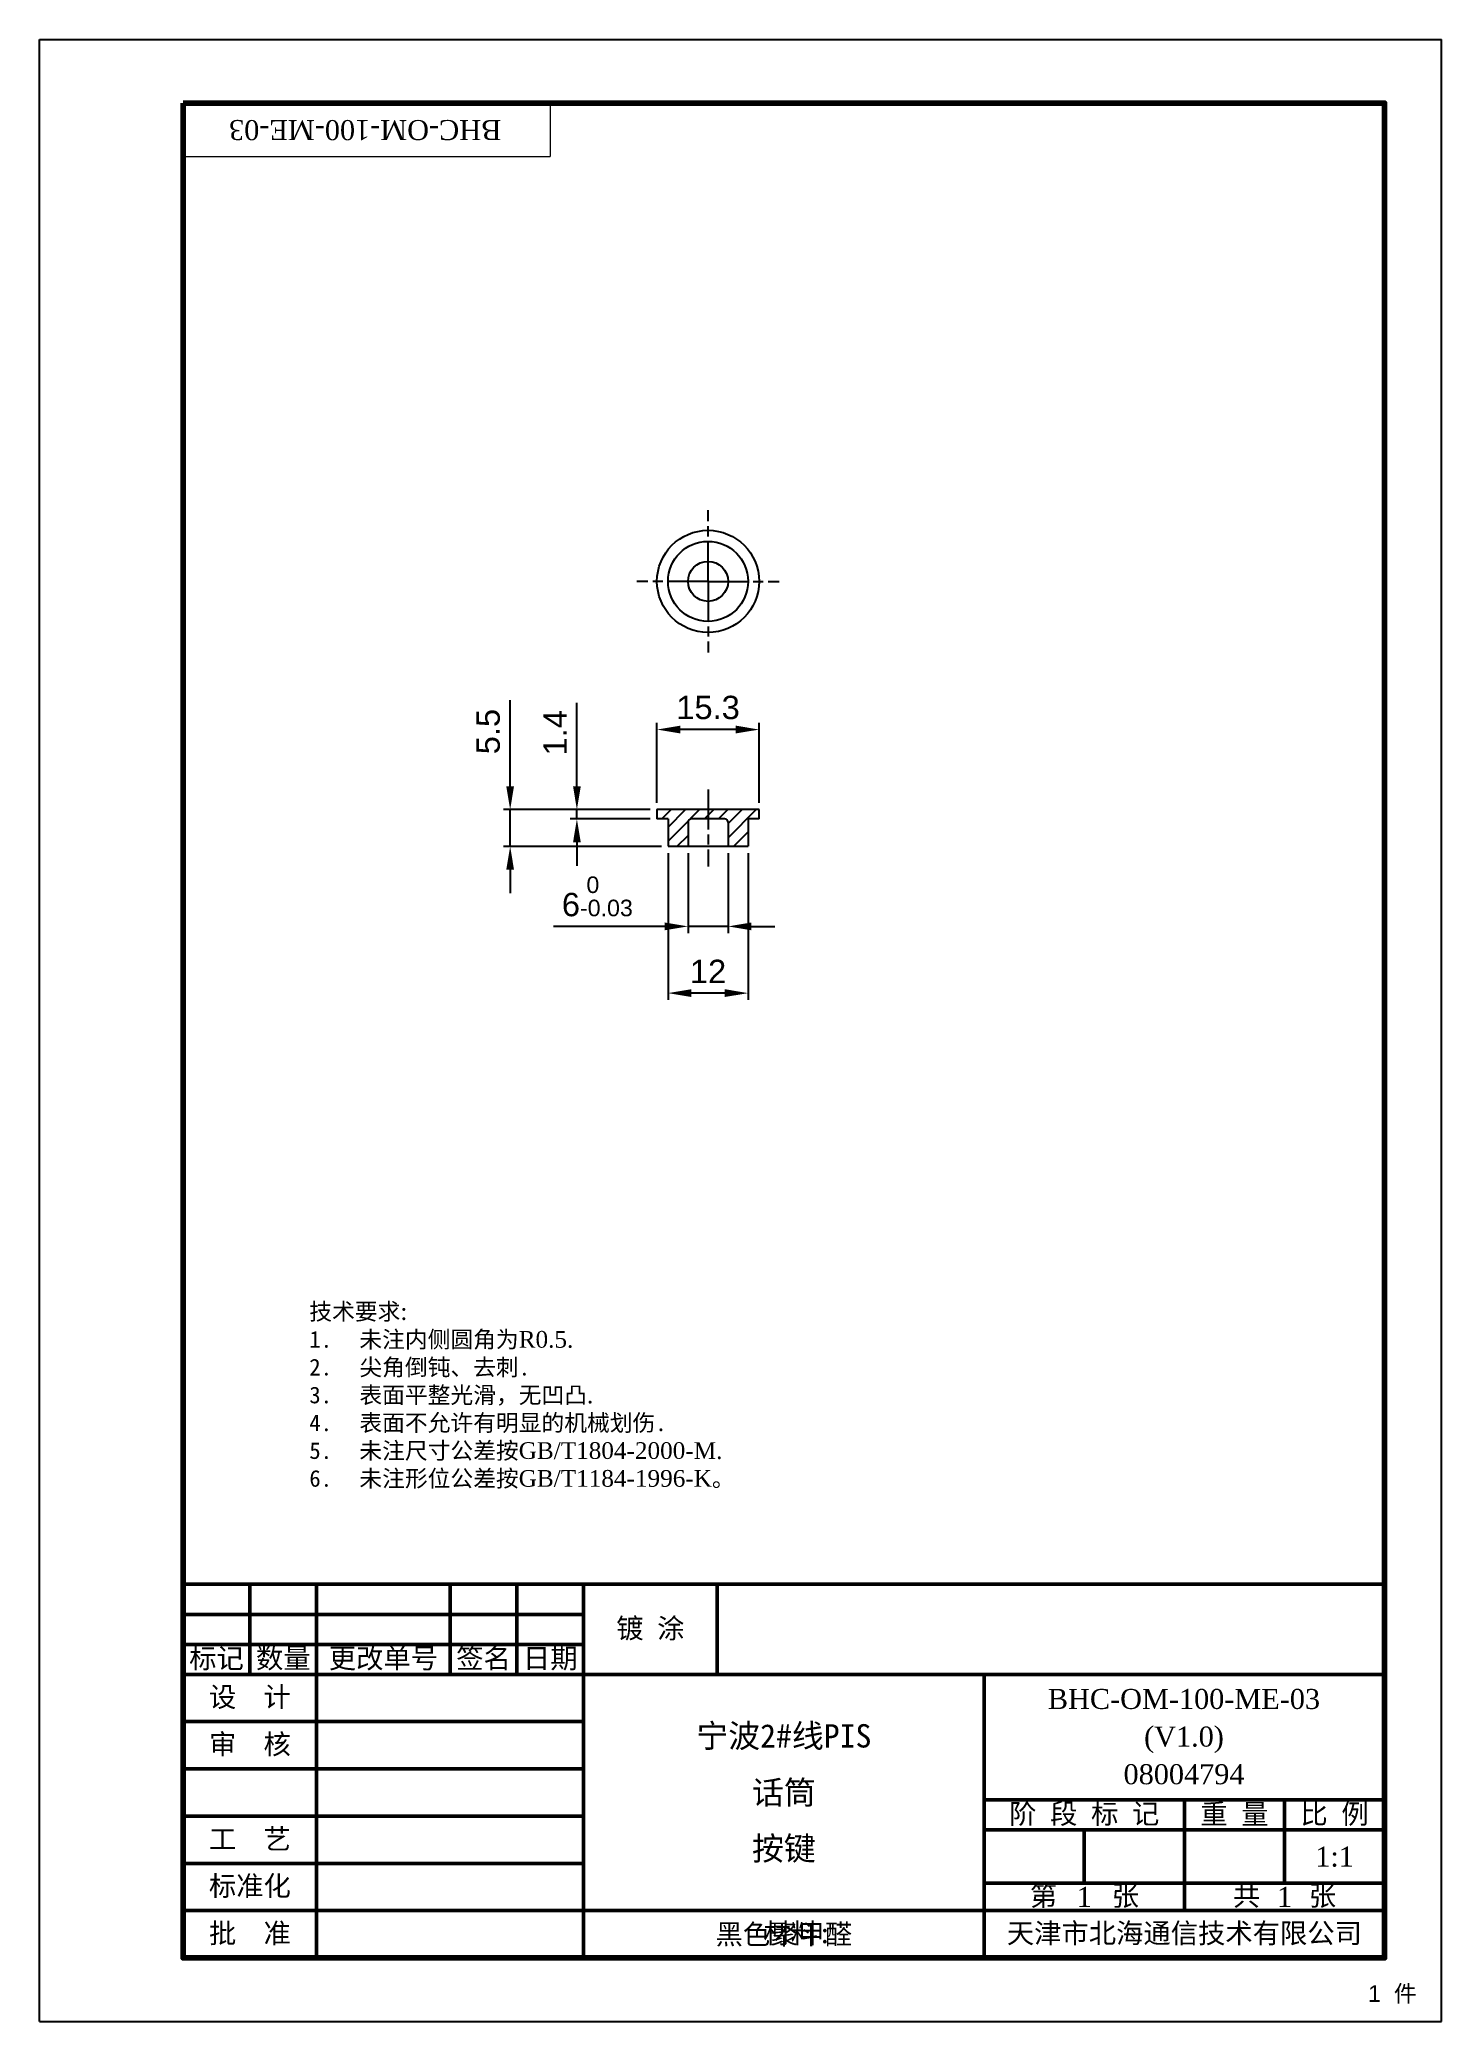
# Model space of a CAD drawing. Header units: millimetres. Extents: x 0 to 2023, y -35 to 289.
# Drawn here: x 740.5 to 950.5, y -8 to 289 of the extents above; entities that cross this region are included whole.
import ezdxf
from ezdxf.enums import TextEntityAlignment as Align

# ---------------------------------------------------------------- set-up
doc = ezdxf.new("R2010")
doc.units = ezdxf.units.MM
doc.linetypes.add('AM_ISO08W050', pattern=[18, 12, -1.5, 3, -1.5])
doc.linetypes.add('AM_ISO08W050x2', pattern=[9, 6, -0.75, 1.5, -0.75])
doc.layers.add('02___PRT_ALL_AXES', color=7, linetype='Continuous')
for name, color, linetype, lineweight in [('AM_0', 7, 'Continuous', 50), ('AM_5', 3, 'Continuous', 25), ('AM_6', 2, 'Continuous', 35), ('AM_6 @ 1', 2, 'Continuous', 35), ('AM_7', 4, 'AM_ISO08W050', 25), ('AM_8', 1, 'Continuous', 25)]:
    doc.layers.add(name, color=color, linetype=linetype, lineweight=lineweight)
doc.styles.add('fs', font='SIMFANG.TTF')
doc.styles.get("Standard").update_dxf_attribs({"font": 'ARIAL.TTF'})
doc.styles.add('tnr', font='TIMES.TTF')
doc.dimstyles.new('AM_ISO$0', dxfattribs={"dimtxt": 3.5, "dimasz": 3.5, "dimexe": 1, "dimexo": 1, "dimgap": 1.5, "dimtad": 1, "dimdsep": 46, "dimtxsty": 'Standard', "dimcen": 0, "dimclrd": 256, "dimclre": 256, "dimclrt": 2, "dimadec": 0, "dimazin": 2, "dimtp": 0.1, "dimtm": 0.1, "dimtfac": 0.71, "dimtdec": 3, "dimtmove": 0, "dimatfit": 3, "dimfxl": 1, "dimlwd": -1, "dimlwe": -1, "dimarcsym": 1})

msp = doc.modelspace()

# ---------------------------------------------------------------- texts
at = {"layer": 'AM_6', "color": 2, "insert": (939.491, -2.583), "char_height": 2.5, "attachment_point": 1}
msp.add_mtext_dynamic_manual_height_columns('1  {\\fSimSun|b0|i0|c134|p2;件}', width=15.32758, gutter_width=12.5, heights=[2.5], dxfattribs=at)
at = {"layer": 'AM_6 @ 1', "color": 2, "insert": (780.882, 99.63), "char_height": 2.5, "attachment_point": 1, "style": 'fs'}
msp.add_mtext_dynamic_manual_height_columns('{\\C256;技术要求\\fTimes New Roman|b0|i0|c238|p18;:\\P\\pi-7.5,l7.5,t7.5;\\fFangSong_GB2312|b0|i0|c134|p49;1.^I未注内侧圆角为\\fTimes New Roman|b0|i0|c238|p18;R0.5.\\P\\fFangSong_GB2312|b0|i0|c134|p49;2.^I尖角倒钝、去刺.\\fTimes New Roman|b0|i0|c238|p18;\\P\\fFangSong_GB2312|b0|i0|c134|p49;3.^I表面平整光滑，无凹凸\\fTimes New Roman|b0|i0|c238|p18;.\\P\\fFangSong_GB2312|b0|i0|c134|p49;4.^I表面不允许有明显的机械划伤.\\fTimes New Roman|b0|i0|c238|p18;\\P\\fFangSong_GB2312|b0|i0|c134|p49;5.^I未注尺寸公差按\\fTimes New Roman|b0|i0|c238|p18;GB/T1804-2000-M.\\P\\fFangSong_GB2312|b0|i0|c134|p49;6.^I未注形位公差按\\fTimes New Roman|b0|i0|c238|p18;GB/T1184-1996-K\\fFangSong_GB2312|b0|i0|c134|p49;。}', width=137.40133, gutter_width=12.5, heights=[0], dxfattribs=at)

# ---------------------------------------------------------------- blocks, each defined once
blk = doc.blocks.new('*D45')
at = {"layer": 'AM_5', "linetype": 'ByBlock', "transparency": 16777216}
for p, q in [((832.97, 174.6), (832.97, 186.6)), ((844.77, 185.6), (836.47, 185.6)), ((848.27, 174.6), (848.27, 186.6))]:
    blk.add_line(p, q, dxfattribs=at)
at = {"layer": 'AM_5', "transparency": 16777216}
for points in [[(836.47, 186.19), (836.47, 185.02), (832.97, 185.6)], [(844.77, 186.19), (844.77, 185.02), (848.27, 185.6)]]:
    blk.add_solid(points, dxfattribs=at)
at = {"layer": 'Defpoints', "color": 0, "transparency": 16777216}
for p in [(832.97, 185.6), (832.97, 173.6), (848.27, 173.6)]:
    blk.add_point(p, dxfattribs=at)
at = {"layer": 'AM_5', "color": 2, "transparency": 16777216, "insert": (840.62, 188.89), "char_height": 3.5, "attachment_point": 5}
blk.add_mtext('15.3', dxfattribs=at)
blk = doc.blocks.new('*D46')
at = {"layer": 'AM_5', "linetype": 'ByBlock', "transparency": 16777216}
for p, q in [((837.62, 167.1), (837.62, 155.1)), ((843.62, 167.1), (843.62, 155.1)), ((834.12, 156.1), (817.44, 156.1)), ((843.62, 156.1), (837.62, 156.1)), ((847.12, 156.1), (850.62, 156.1))]:
    blk.add_line(p, q, dxfattribs=at)
at = {"layer": 'AM_5', "transparency": 16777216}
for points in [[(834.12, 156.69), (834.12, 155.52), (837.62, 156.1)], [(847.12, 156.69), (847.12, 155.52), (843.62, 156.1)]]:
    blk.add_solid(points, dxfattribs=at)
at = {"layer": 'Defpoints', "color": 0, "transparency": 16777216}
for p in [(837.62, 168.1), (843.62, 168.1), (837.62, 156.1)]:
    blk.add_point(p, dxfattribs=at)
at = {"layer": 'AM_5', "color": 2, "transparency": 16777216, "insert": (824.03, 160.58), "char_height": 3.5, "attachment_point": 5}
blk.add_mtext('6{}{\\H0.71x;\\C3;\\S 0^ -0.03;}', dxfattribs=at)
blk = doc.blocks.new('*D47')
at = {"layer": 'AM_5', "linetype": 'ByBlock', "transparency": 16777216}
for p, q in [((834.62, 167.1), (834.62, 145.1)), ((846.62, 167.1), (846.62, 145.1)), ((843.12, 146.1), (838.12, 146.1))]:
    blk.add_line(p, q, dxfattribs=at)
at = {"layer": 'AM_5', "transparency": 16777216}
for points in [[(838.12, 146.69), (838.12, 145.52), (834.62, 146.1)], [(843.12, 146.69), (843.12, 145.52), (846.62, 146.1)]]:
    blk.add_solid(points, dxfattribs=at)
at = {"layer": 'Defpoints', "color": 0, "transparency": 16777216}
for p in [(834.62, 168.1), (846.62, 168.1), (834.62, 146.1)]:
    blk.add_point(p, dxfattribs=at)
at = {"layer": 'AM_5', "color": 2, "transparency": 16777216, "insert": (840.62, 149.36), "char_height": 3.5, "attachment_point": 5}
blk.add_mtext('12', dxfattribs=at)
blk = doc.blocks.new('*D48')
at = {"layer": 'AM_5', "linetype": 'ByBlock', "transparency": 16777216}
for p, q in [((820.97, 177.1), (820.97, 189.63)), ((831.97, 173.6), (819.97, 173.6)), ((820.97, 172.2), (820.97, 173.6)), ((831.97, 172.2), (819.97, 172.2)), ((820.97, 168.7), (820.97, 165.2))]:
    blk.add_line(p, q, dxfattribs=at)
at = {"layer": 'AM_5', "transparency": 16777216}
for points in [[(820.39, 177.1), (821.55, 177.1), (820.97, 173.6)], [(820.39, 168.7), (821.55, 168.7), (820.97, 172.2)]]:
    blk.add_solid(points, dxfattribs=at)
at = {"layer": 'Defpoints', "color": 0, "transparency": 16777216}
for p in [(820.97, 173.6), (832.97, 173.6), (832.97, 172.2)]:
    blk.add_point(p, dxfattribs=at)
at = {"layer": 'AM_5', "color": 2, "transparency": 16777216, "insert": (817.71, 185.12), "char_height": 3.5, "attachment_point": 5, "rotation": 90}
blk.add_mtext('1.4', dxfattribs=at)
blk = doc.blocks.new('*D49')
at = {"layer": 'AM_5', "linetype": 'ByBlock', "transparency": 16777216}
for p, q in [((810.97, 177.1), (810.97, 190)), ((831.97, 173.6), (809.97, 173.6)), ((810.97, 168.1), (810.97, 173.6)), ((833.62, 168.1), (809.97, 168.1)), ((810.97, 164.6), (810.97, 161.1))]:
    blk.add_line(p, q, dxfattribs=at)
at = {"layer": 'AM_5', "transparency": 16777216}
for points in [[(810.39, 177.1), (811.55, 177.1), (810.97, 173.6)], [(810.39, 164.6), (811.55, 164.6), (810.97, 168.1)]]:
    blk.add_solid(points, dxfattribs=at)
at = {"layer": 'Defpoints', "color": 0, "transparency": 16777216}
for p in [(810.97, 173.6), (832.97, 173.6), (834.62, 168.1)]:
    blk.add_point(p, dxfattribs=at)
at = {"layer": 'AM_5', "color": 2, "transparency": 16777216, "insert": (807.69, 185.3), "char_height": 3.5, "attachment_point": 5, "rotation": 90}
blk.add_mtext('5.5', dxfattribs=at)
blk = doc.blocks.new('BH-BORDER-A4')
at = {"color": 0, "lineweight": 13, "ltscale": 0.4}
for p in [(76.5, 287.5), (21.5, 279.5)]:
    blk.add_line(p, (76.5, 279.5), dxfattribs=at)
at = {"color": 0, "lineweight": 50}
blk.add_line((21.5, 65.5), (21.5, 9.5), dxfattribs=at)
at = {"color": 0, "lineweight": 100, "ltscale": 0.4}
blk.add_lwpolyline([(21.5, 287.5), (201.5, 287.5), (201.5, 9.5), (21.5, 9.5)], close=True, dxfattribs=at)
at = {"layer": 'AM_8', "linetype": 'ByBlock', "lineweight": 13, "ltscale": 0.4}
blk.add_lwpolyline([(0, 297), (210, 297), (210, 0), (0, 0)], close=True, dxfattribs=at)
at = {"layer": 'AM_6', "color": 2, "style": 'tnr'}
blk.add_attdef('TBA-2477AF-ME-00-00-00', text='', height=3, rotation=180, dxfattribs=at).set_placement((48.77, 283.44), align=Align.MIDDLE_CENTER)
blk = doc.blocks.new('*U88')
at = {"lineweight": 0}
ref = blk.add_blockref('BH-BORDER-A4', (740.48, -8), dxfattribs=at)
ref.add_attrib('TBA-2477AF-ME-00-00-00', 'BHC-OM-100-ME-03', dxfattribs={"layer": 'AM_6 @ 1', "color": 2, "height": 3, "rotation": 180, "style": 'tnr'}).set_placement((789.25, 275.44), align=Align.MIDDLE_CENTER)
blk = doc.blocks.new('BH-TITLEBLOCK')
at = {"layer": 'AM_0', "lineweight": 50}
for p, q in [((-180, 56), (0, 56)), ((-180, 56), (-180, 0)), ((-170, 56), (-170, 42.5)), ((-160, 56), (-160, 0)), ((-140, 56), (-140, 42.5)), ((-140, 56), (-140, 42.5)), ((-140, 56), (-140, 42.5)), ((-130, 56), (-130, 42.5)), ((-130, 56), (-130, 42.5)), ((-130, 56), (-130, 42.5)), ((-120, 56), (-120, 0)), ((-100, 56), (-100, 42.5)), ((-180, 51.5), (-120, 51.5)), ((-180, 47), (-120, 47)), ((-180, 42.5), (0, 42.5)), ((-60, 42.5), (-60, 0)), ((-180, 35.42), (-120, 35.42)), ((-180, 28.34), (-120, 28.34)), ((-180, 21.26), (-120, 21.26)), ((-60, 23.7), (0, 23.7)), ((-30, 23.7), (-30, 7.1)), ((-15, 23.7), (-15, 11.2)), ((-60, 19.2), (0, 19.2)), ((-45, 19.2), (-45, 11.2)), ((-180, 14.18), (-120, 14.18)), ((-59.94, 11.2), (0, 11.2)), ((-180, 7.1), (0, 7.1))]:
    blk.add_line(p, q, dxfattribs=at)
at = {"layer": 'AM_0', "lineweight": 100, "ltscale": 0.4}
blk.add_lwpolyline([(0, 56), (0, 0), (-180, 0)], dxfattribs=at)
at = {"layer": 'AM_6', "color": 2, "style": 'fs'}
blk.add_attdef('D.ZN.15.DB//喷涂-RAL9004-亚光//丝印', (-97.09, 47.91), '', height=3, dxfattribs=at)
at = {"layer": 'AM_6', "color": 2, "style": 'tnr'}
for tag, p in [('TBA-2477AF-ME-00-00-00', (-30.06, 37.32)), ('(V1.0)', (-30.06, 31.68)), ('00000000', (-30.05, 26.04))]:
    blk.add_attdef(tag, text='', height=3, dxfattribs=at).set_placement(p, align=Align.CENTER)
at = {"layer": 'AM_6', "color": 2, "style": 'fs'}
blk.add_attdef('项目名称', text='', height=3.5, dxfattribs=at).set_placement((-90, 35.04), align=Align.TOP_CENTER)
at = {"layer": 'AM_6', "color": 2}
for tag, height, style, p in [('产品名称', 3.5, 'fs', (-90, 24.8)), ('1:1', 3, 'tnr', (-7.5, 15.2)), ('1', 3, 'tnr', (-45, 9.15)), ('2', 3, 'tnr', (-15, 9.15)), ('AL', 3, 'tnr', (-90, 3.55))]:
    blk.add_attdef(tag, text='', height=height, dxfattribs=dict(at, style=style)).set_placement(p, align=Align.MIDDLE_CENTER)
at = {"layer": 'AM_6', "color": 2, "style": 'fs'}
blk.add_attdef('零件名称', text='', height=3.5, dxfattribs=at).set_placement((-90, 13.62), align=Align.BOTTOM_CENTER)
at = {"layer": 'AM_8', "linetype": 'ByBlock', "ltscale": 0.4, "char_height": 3, "attachment_point": 5}
for s, insert, width in [('{\\fFangSong_GB2312|b0|i0|c134|p49;镀 涂}', (-110, 49.25), 20.003), ('{\\fFangSong_GB2312|b0|i0|c134|p49;标记}', (-175, 44.75), 10), ('{\\fFangSong_GB2312|b0|i0|c134|p49;数量}', (-165, 44.75), 10), ('{\\fFangSong_GB2312|b0|i0|c134|p49;更改单号}', (-150, 44.75), 20), ('{\\fFangSong_GB2312|b0|i0|c134|p49;签名}', (-135, 44.75), 9.9978), ('{\\fFangSong_GB2312|b0|i0|c134|p49;日期}', (-125, 44.75), 10.0022), ('{\\fFangSong_GB2312|b0|i0|c134|p49;设  计}', (-170, 38.96), 20), ('{\\fFangSong_GB2312|b0|i0|c134|p49;审  核}', (-170, 31.88), 20), ('{\\fFangSong_GB2312|b0|i0|c134|p49;阶 段 标 记}', (-45, 21.45), 30), ('{\\fFangSong_GB2312|b0|i0|c134|p49;重 量}', (-22.5, 21.45), 15), ('{\\fFangSong_GB2312|b0|i0|c134|p49;比 例}', (-7.5, 21.45), 15), ('{\\fFangSong_GB2312|b0|i0|c134|p49;工  艺}', (-170, 17.72), 20), ('{\\fFangSong_GB2312|b0|i0|c134|p49;标准化}', (-170, 10.64), 20), ('{\\fFangSong_GB2312|b0|i0|c134|p49;第    张}', (-44.97, 9.15), 29.9401), ('{\\fFangSong_GB2312|b0|i0|c134|p49;共   } {\\fFangSong_GB2312|b0|i0|c134|p49;张}', (-15, 9.17), 30), ('{\\fFangSong_GB2312|b0|i0|c134|p49;批  准}', (-170, 3.55), 20), ('{\\fFangSong_GB2312|b0|i0|c134|p49;  材料:}', (-90, 3.55), 60), ('{\\fFangSong_GB2312|b0|i0|c134|p49;天津市北海通信技术有限公司}', (-30, 3.55), 60)]:
    blk.add_mtext(s, dxfattribs=dict(at, insert=insert, width=width))
blk = doc.blocks.new('*U89')
at = {"lineweight": 0}
ref = blk.add_blockref('BH-TITLEBLOCK', (941.98, 1.5), dxfattribs=at)
ref.add_attrib('产品名称', '话筒', dxfattribs={"layer": 'AM_6 @ 1', "color": 2, "height": 3.5, "style": 'fs'}).set_placement((851.98, 26.3), align=Align.MIDDLE_CENTER)
ref.add_attrib('项目名称', '宁波2#线PIS', dxfattribs={"layer": 'AM_6 @ 1', "color": 2, "height": 3.5, "style": 'fs'}).set_placement((851.98, 36.54), align=Align.TOP_CENTER)
ref.add_attrib('零件名称', '按键', dxfattribs={"layer": 'AM_6 @ 1', "color": 2, "height": 3.5, "style": 'fs'}).set_placement((851.98, 15.12), align=Align.BOTTOM_CENTER)
ref.add_attrib('(V1.0)', '(V1.0)', dxfattribs={"layer": 'AM_6 @ 1', "color": 2, "height": 3, "style": 'tnr'}).set_placement((911.92, 33.18), align=Align.CENTER)
ref.add_attrib('00000000', '08004794', dxfattribs={"layer": 'AM_6 @ 1', "color": 2, "height": 3, "style": 'tnr'}).set_placement((911.93, 27.54), align=Align.CENTER)
ref.add_attrib('TBA-2477AF-ME-00-00-00', 'BHC-OM-100-ME-03', dxfattribs={"layer": 'AM_6 @ 1', "color": 2, "height": 3, "style": 'tnr'}).set_placement((911.92, 38.82), align=Align.CENTER)
ref.add_attrib('1:1', '1:1', dxfattribs={"layer": 'AM_6 @ 1', "color": 2, "height": 3, "style": 'tnr'}).set_placement((934.48, 16.7), align=Align.MIDDLE_CENTER)
ref.add_attrib('1', '1', dxfattribs={"layer": 'AM_6 @ 1', "color": 2, "height": 3, "style": 'tnr'}).set_placement((896.98, 10.65), align=Align.MIDDLE_CENTER)
ref.add_attrib('2', '1', dxfattribs={"layer": 'AM_6 @ 1', "color": 2, "height": 3, "style": 'tnr'}).set_placement((926.98, 10.65), align=Align.MIDDLE_CENTER)
ref.add_attrib('AL', '黑色聚甲醛', dxfattribs={"layer": 'AM_6 @ 1', "color": 2, "height": 3, "style": 'tnr'}).set_placement((851.98, 5.05), align=Align.MIDDLE_CENTER)

# ---------------------------------------------------------------- dimensions: what is measured, and where the dimension line sits
at = {"layer": 'AM_5'}
for base, p1, p2, picture, middle in [((832.969, 185.602), (848.269, 173.602), (832.969, 173.602), '*D45', (840.619, 188.891)), ((834.619, 146.102), (846.619, 168.102), (834.619, 168.102), '*D47', (840.619, 149.36))]:
    dim = msp.add_linear_dim(base=base, p1=p1, p2=p2, dimstyle='AM_ISO$0', dxfattribs=at)
    dim.commit()
    dim.dimension.update_dxf_attribs({"geometry": picture, "text_midpoint": middle})
for base, p1, picture, middle in [((810.969, 173.602), (834.619, 168.102), '*D49', (807.689, 185.302)), ((820.969, 173.602), (832.969, 172.202), '*D48', (817.711, 185.117))]:
    dim = msp.add_linear_dim(base=base, p1=p1, p2=(832.969, 173.602), angle=90, dimstyle='AM_ISO$0', dxfattribs=at)
    dim.commit()
    dim.dimension.update_dxf_attribs({"geometry": picture, "text_midpoint": middle})
dim = msp.add_linear_dim(base=(837.619, 156.102), p1=(843.619, 168.102), p2=(837.619, 168.102), text='<>{}{\\H0.71x;\\C3;\\S 0^ -0.03;}', dimstyle='AM_ISO$0', override={"dimtp": 0, "dimtm": 0.03, "dimtdec": 3, "dimtzin": 8}, dxfattribs=at)
dim.commit()
dim.dimension.update_dxf_attribs({"geometry": '*D46', "text_midpoint": (824.028, 160.585)})

# ---------------------------------------------------------------- hatches: boundary and pattern name
at = {"linetype": 'Continuous'}
h = msp.add_hatch(dxfattribs=at)
h.set_pattern_fill('FRO', color=2, scale=1.5, angle=45, style=0, pattern_type=0)
h.set_pattern_definition([(45, (740.48, -8), (-1.06066, 1.06066), [])])
edge = h.paths.add_edge_path()
edge.add_line((848.269, 173.602), (832.969, 173.602))
edge.add_line((848.269, 172.202), (848.269, 173.602))
edge.add_line((848.269, 172.202), (846.619, 172.202))
edge.add_line((846.619, 172.202), (846.619, 168.102))
edge.add_line((846.619, 168.102), (843.619, 168.102))
edge.add_line((843.619, 172.202), (843.619, 168.102))
edge.add_line((843.619, 172.202), (837.619, 172.202))
edge.add_line((837.619, 172.202), (837.619, 168.102))
edge.add_line((837.619, 168.102), (834.619, 168.102))
edge.add_line((834.619, 172.202), (834.619, 168.102))
edge.add_line((834.619, 172.202), (832.969, 172.202))
edge.add_line((832.969, 172.202), (832.969, 173.602))

# ---------------------------------------------------------------- linework, layer by layer
at = {"color": 7, "linetype": 'Continuous'}
for p, q in [((740.48, -8), (740.48, 289)), ((740.48, 289), (950.48, 289)), ((950.48, -8), (950.48, 289)), ((832.969, 173.602), (832.969, 172.202)), ((848.269, 173.602), (832.969, 173.602)), ((848.269, 172.202), (848.269, 173.602)), ((834.619, 172.202), (832.969, 172.202)), ((834.619, 172.202), (834.619, 168.102)), ((837.619, 171.702), (837.619, 168.102)), ((843.119, 172.202), (838.119, 172.202)), ((843.619, 171.702), (843.619, 168.102)), ((848.269, 172.202), (846.619, 172.202)), ((846.619, 172.202), (846.619, 168.102)), ((834.619, 168.102), (846.619, 168.102)), ((740.48, -8), (950.48, -8))]:
    msp.add_line(p, q, dxfattribs=at)
for radius in [7.65, 3]:
    msp.add_circle((840.619, 207.81), radius, dxfattribs=at)
for centre, start, end in [((838.119, 171.702), 90, 180), ((843.119, 171.702), 0, 90)]:
    msp.add_arc(centre, 0.5, start, end, dxfattribs=at)
at = {"layer": '02___PRT_ALL_AXES', "color": 7, "linetype": 'Continuous'}
msp.add_circle((840.619, 207.81), 6, dxfattribs=at)
at = {"layer": 'AM_7', "linetype": 'AM_ISO08W050x2'}
for p, q in [((840.619, 207.81), (840.619, 218.46)), ((840.619, 207.81), (829.969, 207.81)), ((840.619, 207.81), (851.269, 207.81)), ((840.619, 207.81), (840.619, 197.16)), ((840.619, 176.602), (840.619, 165.102))]:
    msp.add_line(p, q, dxfattribs=at)

# ---------------------------------------------------------------- block references
at = {"layer": 'AM_8'}
for name in ['*U88', '*U89']:
    msp.add_blockref(name, (0, 0), dxfattribs=at)

msp.set_redraw_order([(e.dxf.handle, doc.entitydb.next_handle()) for e in msp.query("TEXT MTEXT ATTDEF DIMENSION ARC_DIMENSION")])  # texts and dimensions are drawn at this point

doc.saveas('drawing.dxf')
